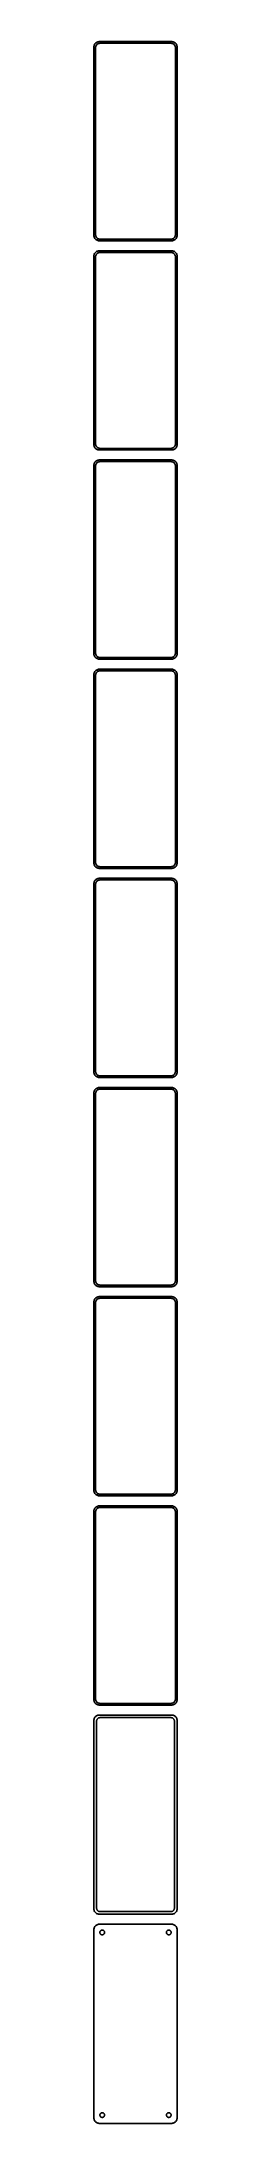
# Model space of a CAD drawing. Header units: metres. Extents: x -38 to 38, y 1800 to 3681.
import ezdxf

# ---------------------------------------------------------------- set-up
doc = ezdxf.new("R2010")
doc.units = ezdxf.units.M

msp = doc.modelspace()

# ---------------------------------------------------------------- linework, layer by layer
for p, q in [((-37.4606, 3676.63), (-37.5, 3676)), ((-37.5, 3676), (-37.5, 3506)), ((-37.3429, 3677.24), (-37.4606, 3676.63)), ((-37.1489, 3677.84), (-37.3429, 3677.24)), ((-36.8815, 3678.41), (-37.1489, 3677.84)), ((-36.5451, 3678.94), (-36.8815, 3678.41)), ((-36.1448, 3679.42), (-36.5451, 3678.94)), ((-35.6871, 3679.85), (-36.1448, 3679.42)), ((-36, 3675.5), (-35.9685, 3676)), ((-36, 3506.5), (-36, 3675.5)), ((-35.9685, 3676), (-35.8743, 3676.49)), ((-35.8743, 3676.49), (-35.7191, 3676.97)), ((-35.7191, 3676.97), (-35.5052, 3677.43)), ((-35.1791, 3680.22), (-35.6871, 3679.85)), ((-35.5052, 3677.43), (-35.2361, 3677.85)), ((-35.2361, 3677.85), (-34.9159, 3678.24)), ((-34.6289, 3680.52), (-35.1791, 3680.22)), ((-34.9159, 3678.24), (-34.5497, 3678.58)), ((-34.0451, 3680.76), (-34.6289, 3680.52)), ((-34.5497, 3678.58), (-34.1433, 3678.88)), ((-34.1433, 3678.88), (-33.7031, 3679.12)), ((-33.4369, 3680.91), (-34.0451, 3680.76)), ((-33.7031, 3679.12), (-33.2361, 3679.3)), ((-32.8139, 3680.99), (-33.4369, 3680.91)), ((-33.2361, 3679.3), (-32.7495, 3679.43)), ((32.8139, 3680.99), (-32.8139, 3680.99)), ((-32.7495, 3679.43), (-32.2512, 3679.49)), ((-32.2512, 3679.49), (32.2512, 3679.49)), ((32.2512, 3679.49), (32.7495, 3679.43)), ((32.7495, 3679.43), (33.2361, 3679.3)), ((33.4369, 3680.91), (32.8139, 3680.99)), ((33.2361, 3679.3), (33.7031, 3679.12)), ((34.0451, 3680.76), (33.4369, 3680.91)), ((33.7031, 3679.12), (34.1433, 3678.88)), ((34.6289, 3680.52), (34.0451, 3680.76)), ((34.1433, 3678.88), (34.5497, 3678.58)), ((34.5497, 3678.58), (34.9159, 3678.24)), ((35.1791, 3680.22), (34.6289, 3680.52)), ((34.9159, 3678.24), (35.2361, 3677.85)), ((35.6871, 3679.85), (35.1791, 3680.22)), ((35.2361, 3677.85), (35.5052, 3677.43)), ((35.5052, 3677.43), (35.7191, 3676.97)), ((36.1448, 3679.42), (35.6871, 3679.85)), ((35.7191, 3676.97), (35.8743, 3676.49)), ((35.8743, 3676.49), (35.9685, 3676)), ((35.9685, 3676), (36, 3675.5)), ((36, 3675.5), (36, 3506.5)), ((36.5451, 3678.94), (36.1448, 3679.42)), ((36.8815, 3678.41), (36.5451, 3678.94)), ((37.1489, 3677.84), (36.8815, 3678.41)), ((37.3429, 3677.24), (37.1489, 3677.84)), ((37.4606, 3676.63), (37.3429, 3677.24)), ((37.5, 3676), (37.4606, 3676.63)), ((37.5, 3506), (37.5, 3676)), ((-37.5, 3506), (-37.4606, 3505.37)), ((-37.4606, 3505.37), (-37.3429, 3504.76)), ((-37.3429, 3504.76), (-37.1489, 3504.16)), ((-37.1489, 3504.16), (-36.8815, 3503.59)), ((-36.8815, 3503.59), (-36.5451, 3503.06)), ((-36.5451, 3503.06), (-36.1448, 3502.58)), ((-36.1448, 3502.58), (-35.6871, 3502.15)), ((-35.9685, 3506), (-36, 3506.5)), ((-35.8743, 3505.51), (-35.9685, 3506)), ((-35.7191, 3505.03), (-35.8743, 3505.51)), ((-35.5052, 3504.57), (-35.7191, 3505.03)), ((-35.6871, 3502.15), (-35.1791, 3501.78)), ((-35.2361, 3504.15), (-35.5052, 3504.57)), ((-34.9159, 3503.76), (-35.2361, 3504.15)), ((-35.1791, 3501.78), (-34.6289, 3501.48)), ((-34.5497, 3503.42), (-34.9159, 3503.76)), ((-34.6289, 3501.48), (-34.0451, 3501.24)), ((-34.1433, 3503.12), (-34.5497, 3503.42)), ((-33.7031, 3502.88), (-34.1433, 3503.12)), ((-34.0451, 3501.24), (-33.4369, 3501.09)), ((-33.2361, 3502.7), (-33.7031, 3502.88)), ((-33.4369, 3501.09), (-32.8139, 3501.01)), ((-32.7495, 3502.57), (-33.2361, 3502.7)), ((-32.8139, 3501.01), (32.8139, 3501.01)), ((-32.2512, 3502.51), (-32.7495, 3502.57)), ((32.2512, 3502.51), (-32.2512, 3502.51)), ((32.7495, 3502.57), (32.2512, 3502.51)), ((33.2361, 3502.7), (32.7495, 3502.57)), ((32.8139, 3501.01), (33.4369, 3501.09)), ((33.7031, 3502.88), (33.2361, 3502.7)), ((33.4369, 3501.09), (34.0451, 3501.24)), ((34.1433, 3503.12), (33.7031, 3502.88)), ((34.0451, 3501.24), (34.6289, 3501.48)), ((34.5497, 3503.42), (34.1433, 3503.12)), ((34.9159, 3503.76), (34.5497, 3503.42)), ((34.6289, 3501.48), (35.1791, 3501.78)), ((35.2361, 3504.15), (34.9159, 3503.76)), ((35.1791, 3501.78), (35.6871, 3502.15)), ((35.5052, 3504.57), (35.2361, 3504.15)), ((35.7191, 3505.03), (35.5052, 3504.57)), ((35.6871, 3502.15), (36.1448, 3502.58)), ((35.8743, 3505.51), (35.7191, 3505.03)), ((35.9685, 3506), (35.8743, 3505.51)), ((36, 3506.5), (35.9685, 3506)), ((36.1448, 3502.58), (36.5451, 3503.06)), ((36.5451, 3503.06), (36.8815, 3503.59)), ((36.8815, 3503.59), (37.1489, 3504.16)), ((37.1489, 3504.16), (37.3429, 3504.76)), ((37.3429, 3504.76), (37.4606, 3505.37)), ((37.4606, 3505.37), (37.5, 3506)), ((-37.4606, 3487.63), (-37.5, 3487)), ((-37.5, 3487), (-37.5, 3317)), ((-37.3429, 3488.24), (-37.4606, 3487.63)), ((-37.1489, 3488.84), (-37.3429, 3488.24)), ((-36.8815, 3489.41), (-37.1489, 3488.84)), ((-36.5451, 3489.94), (-36.8815, 3489.41)), ((-36.1448, 3490.42), (-36.5451, 3489.94)), ((-35.6871, 3490.85), (-36.1448, 3490.42)), ((-36, 3486.5), (-35.9685, 3487)), ((-36, 3317.5), (-36, 3486.5)), ((-35.9685, 3487), (-35.8743, 3487.49)), ((-35.8743, 3487.49), (-35.7191, 3487.97)), ((-35.7191, 3487.97), (-35.5052, 3488.43)), ((-35.1791, 3491.22), (-35.6871, 3490.85)), ((-35.5052, 3488.43), (-35.2361, 3488.85)), ((-35.2361, 3488.85), (-34.9159, 3489.24)), ((-34.6289, 3491.52), (-35.1791, 3491.22)), ((-34.9159, 3489.24), (-34.5497, 3489.58)), ((-34.0451, 3491.76), (-34.6289, 3491.52)), ((-34.5497, 3489.58), (-34.1433, 3489.88)), ((-34.1433, 3489.88), (-33.7031, 3490.12)), ((-33.4369, 3491.91), (-34.0451, 3491.76)), ((-33.7031, 3490.12), (-33.2361, 3490.3)), ((-32.8139, 3491.99), (-33.4369, 3491.91)), ((-33.2361, 3490.3), (-32.7495, 3490.43)), ((32.8139, 3491.99), (-32.8139, 3491.99)), ((-32.7495, 3490.43), (-32.2512, 3490.49)), ((-32.2512, 3490.49), (32.2512, 3490.49)), ((32.2512, 3490.49), (32.7495, 3490.43)), ((32.7495, 3490.43), (33.2361, 3490.3)), ((33.4369, 3491.91), (32.8139, 3491.99)), ((33.2361, 3490.3), (33.7031, 3490.12)), ((34.0451, 3491.76), (33.4369, 3491.91)), ((33.7031, 3490.12), (34.1433, 3489.88)), ((34.6289, 3491.52), (34.0451, 3491.76)), ((34.1433, 3489.88), (34.5497, 3489.58)), ((34.5497, 3489.58), (34.9159, 3489.24)), ((35.1791, 3491.22), (34.6289, 3491.52)), ((34.9159, 3489.24), (35.2361, 3488.85)), ((35.6871, 3490.85), (35.1791, 3491.22)), ((35.2361, 3488.85), (35.5052, 3488.43)), ((35.5052, 3488.43), (35.7191, 3487.97)), ((36.1448, 3490.42), (35.6871, 3490.85)), ((35.7191, 3487.97), (35.8743, 3487.49)), ((35.8743, 3487.49), (35.9685, 3487)), ((35.9685, 3487), (36, 3486.5)), ((36, 3486.5), (36, 3317.5)), ((36.5451, 3489.94), (36.1448, 3490.42)), ((36.8815, 3489.41), (36.5451, 3489.94)), ((37.1489, 3488.84), (36.8815, 3489.41)), ((37.3429, 3488.24), (37.1489, 3488.84)), ((37.4606, 3487.63), (37.3429, 3488.24)), ((37.5, 3487), (37.4606, 3487.63)), ((37.5, 3317), (37.5, 3487)), ((-37.5, 3317), (-37.4606, 3316.37)), ((-37.4606, 3316.37), (-37.3429, 3315.76)), ((-37.3429, 3315.76), (-37.1489, 3315.16)), ((-37.1489, 3315.16), (-36.8815, 3314.59)), ((-36.8815, 3314.59), (-36.5451, 3314.06)), ((-36.5451, 3314.06), (-36.1448, 3313.58)), ((-36.1448, 3313.58), (-35.6871, 3313.15)), ((-35.9685, 3317), (-36, 3317.5)), ((-35.8743, 3316.51), (-35.9685, 3317)), ((-35.7191, 3316.03), (-35.8743, 3316.51)), ((-35.5052, 3315.57), (-35.7191, 3316.03)), ((-35.6871, 3313.15), (-35.1791, 3312.78)), ((-35.2361, 3315.15), (-35.5052, 3315.57)), ((-34.9159, 3314.76), (-35.2361, 3315.15)), ((-35.1791, 3312.78), (-34.6289, 3312.48)), ((-34.5497, 3314.42), (-34.9159, 3314.76)), ((-34.6289, 3312.48), (-34.0451, 3312.24)), ((-34.1433, 3314.12), (-34.5497, 3314.42)), ((-33.7031, 3313.88), (-34.1433, 3314.12)), ((-34.0451, 3312.24), (-33.4369, 3312.09)), ((-33.2361, 3313.7), (-33.7031, 3313.88)), ((-33.4369, 3312.09), (-32.8139, 3312.01)), ((-32.7495, 3313.57), (-33.2361, 3313.7)), ((-32.8139, 3312.01), (32.8139, 3312.01)), ((-32.2512, 3313.51), (-32.7495, 3313.57)), ((32.2512, 3313.51), (-32.2512, 3313.51)), ((32.7495, 3313.57), (32.2512, 3313.51)), ((33.2361, 3313.7), (32.7495, 3313.57)), ((32.8139, 3312.01), (33.4369, 3312.09)), ((33.7031, 3313.88), (33.2361, 3313.7)), ((33.4369, 3312.09), (34.0451, 3312.24)), ((34.1433, 3314.12), (33.7031, 3313.88)), ((34.0451, 3312.24), (34.6289, 3312.48)), ((34.5497, 3314.42), (34.1433, 3314.12)), ((34.9159, 3314.76), (34.5497, 3314.42)), ((34.6289, 3312.48), (35.1791, 3312.78)), ((35.2361, 3315.15), (34.9159, 3314.76)), ((35.1791, 3312.78), (35.6871, 3313.15)), ((35.5052, 3315.57), (35.2361, 3315.15)), ((35.7191, 3316.03), (35.5052, 3315.57)), ((35.6871, 3313.15), (36.1448, 3313.58)), ((35.8743, 3316.51), (35.7191, 3316.03)), ((35.9685, 3317), (35.8743, 3316.51)), ((36, 3317.5), (35.9685, 3317)), ((36.1448, 3313.58), (36.5451, 3314.06)), ((36.5451, 3314.06), (36.8815, 3314.59)), ((36.8815, 3314.59), (37.1489, 3315.16)), ((37.1489, 3315.16), (37.3429, 3315.76)), ((37.3429, 3315.76), (37.4606, 3316.37)), ((37.4606, 3316.37), (37.5, 3317)), ((-37.4606, 3298.63), (-37.5, 3298)), ((-37.5, 3298), (-37.5, 3128)), ((-37.3429, 3299.24), (-37.4606, 3298.63)), ((-37.1489, 3299.84), (-37.3429, 3299.24)), ((-36.8815, 3300.41), (-37.1489, 3299.84)), ((-36.5451, 3300.94), (-36.8815, 3300.41)), ((-36.1448, 3301.42), (-36.5451, 3300.94)), ((-35.6871, 3301.85), (-36.1448, 3301.42)), ((-36, 3297.5), (-35.9685, 3298)), ((-36, 3128.5), (-36, 3297.5)), ((-35.9685, 3298), (-35.8743, 3298.49)), ((-35.8743, 3298.49), (-35.7191, 3298.97)), ((-35.7191, 3298.97), (-35.5052, 3299.43)), ((-35.1791, 3302.22), (-35.6871, 3301.85)), ((-35.5052, 3299.43), (-35.2361, 3299.85)), ((-35.2361, 3299.85), (-34.9159, 3300.24)), ((-34.6289, 3302.52), (-35.1791, 3302.22)), ((-34.9159, 3300.24), (-34.5497, 3300.58)), ((-34.0451, 3302.76), (-34.6289, 3302.52)), ((-34.5497, 3300.58), (-34.1433, 3300.88)), ((-34.1433, 3300.88), (-33.7031, 3301.12)), ((-33.4369, 3302.91), (-34.0451, 3302.76)), ((-33.7031, 3301.12), (-33.2361, 3301.3)), ((-32.8139, 3302.99), (-33.4369, 3302.91)), ((-33.2361, 3301.3), (-32.7495, 3301.43)), ((32.8139, 3302.99), (-32.8139, 3302.99)), ((-32.7495, 3301.43), (-32.2512, 3301.49)), ((-32.2512, 3301.49), (32.2512, 3301.49)), ((32.2512, 3301.49), (32.7495, 3301.43)), ((32.7495, 3301.43), (33.2361, 3301.3)), ((33.4369, 3302.91), (32.8139, 3302.99)), ((33.2361, 3301.3), (33.7031, 3301.12)), ((34.0451, 3302.76), (33.4369, 3302.91)), ((33.7031, 3301.12), (34.1433, 3300.88)), ((34.6289, 3302.52), (34.0451, 3302.76)), ((34.1433, 3300.88), (34.5497, 3300.58)), ((34.5497, 3300.58), (34.9159, 3300.24)), ((35.1791, 3302.22), (34.6289, 3302.52)), ((34.9159, 3300.24), (35.2361, 3299.85)), ((35.6871, 3301.85), (35.1791, 3302.22)), ((35.2361, 3299.85), (35.5052, 3299.43)), ((35.5052, 3299.43), (35.7191, 3298.97)), ((36.1448, 3301.42), (35.6871, 3301.85)), ((35.7191, 3298.97), (35.8743, 3298.49)), ((35.8743, 3298.49), (35.9685, 3298)), ((35.9685, 3298), (36, 3297.5)), ((36, 3297.5), (36, 3128.5)), ((36.5451, 3300.94), (36.1448, 3301.42)), ((36.8815, 3300.41), (36.5451, 3300.94)), ((37.1489, 3299.84), (36.8815, 3300.41)), ((37.3429, 3299.24), (37.1489, 3299.84)), ((37.4606, 3298.63), (37.3429, 3299.24)), ((37.5, 3298), (37.4606, 3298.63)), ((37.5, 3128), (37.5, 3298)), ((-37.5, 3128), (-37.4606, 3127.37)), ((-37.4606, 3127.37), (-37.3429, 3126.76)), ((-37.3429, 3126.76), (-37.1489, 3126.16)), ((-37.1489, 3126.16), (-36.8815, 3125.59)), ((-36.8815, 3125.59), (-36.5451, 3125.06)), ((-36.5451, 3125.06), (-36.1448, 3124.58)), ((-36.1448, 3124.58), (-35.6871, 3124.15)), ((-35.9685, 3128), (-36, 3128.5)), ((-35.8743, 3127.51), (-35.9685, 3128)), ((-35.7191, 3127.03), (-35.8743, 3127.51)), ((-35.5052, 3126.57), (-35.7191, 3127.03)), ((-35.6871, 3124.15), (-35.1791, 3123.78)), ((-35.2361, 3126.15), (-35.5052, 3126.57)), ((-34.9159, 3125.76), (-35.2361, 3126.15)), ((-35.1791, 3123.78), (-34.6289, 3123.48)), ((-34.5497, 3125.42), (-34.9159, 3125.76)), ((-34.6289, 3123.48), (-34.0451, 3123.24)), ((-34.1433, 3125.12), (-34.5497, 3125.42)), ((-33.7031, 3124.88), (-34.1433, 3125.12)), ((-34.0451, 3123.24), (-33.4369, 3123.09)), ((-33.2361, 3124.7), (-33.7031, 3124.88)), ((-33.4369, 3123.09), (-32.8139, 3123.01)), ((-32.7495, 3124.57), (-33.2361, 3124.7)), ((-32.8139, 3123.01), (32.8139, 3123.01)), ((-32.2512, 3124.51), (-32.7495, 3124.57)), ((32.2512, 3124.51), (-32.2512, 3124.51)), ((32.7495, 3124.57), (32.2512, 3124.51)), ((33.2361, 3124.7), (32.7495, 3124.57)), ((32.8139, 3123.01), (33.4369, 3123.09)), ((33.7031, 3124.88), (33.2361, 3124.7)), ((33.4369, 3123.09), (34.0451, 3123.24)), ((34.1433, 3125.12), (33.7031, 3124.88)), ((34.0451, 3123.24), (34.6289, 3123.48)), ((34.5497, 3125.42), (34.1433, 3125.12)), ((34.9159, 3125.76), (34.5497, 3125.42)), ((34.6289, 3123.48), (35.1791, 3123.78)), ((35.2361, 3126.15), (34.9159, 3125.76)), ((35.1791, 3123.78), (35.6871, 3124.15)), ((35.5052, 3126.57), (35.2361, 3126.15)), ((35.7191, 3127.03), (35.5052, 3126.57)), ((35.6871, 3124.15), (36.1448, 3124.58)), ((35.8743, 3127.51), (35.7191, 3127.03)), ((35.9685, 3128), (35.8743, 3127.51)), ((36, 3128.5), (35.9685, 3128)), ((36.1448, 3124.58), (36.5451, 3125.06)), ((36.5451, 3125.06), (36.8815, 3125.59)), ((36.8815, 3125.59), (37.1489, 3126.16)), ((37.1489, 3126.16), (37.3429, 3126.76)), ((37.3429, 3126.76), (37.4606, 3127.37)), ((37.4606, 3127.37), (37.5, 3128)), ((-37.4606, 3109.63), (-37.5, 3109)), ((-37.5, 3109), (-37.5, 2939)), ((-37.3429, 3110.24), (-37.4606, 3109.63)), ((-37.1489, 3110.84), (-37.3429, 3110.24)), ((-36.8815, 3111.41), (-37.1489, 3110.84)), ((-36.5451, 3111.94), (-36.8815, 3111.41)), ((-36.1448, 3112.42), (-36.5451, 3111.94)), ((-35.6871, 3112.85), (-36.1448, 3112.42)), ((-36, 3108.5), (-35.9685, 3109)), ((-36, 2939.5), (-36, 3108.5)), ((-35.9685, 3109), (-35.8743, 3109.49)), ((-35.8743, 3109.49), (-35.7191, 3109.97)), ((-35.7191, 3109.97), (-35.5052, 3110.43)), ((-35.1791, 3113.22), (-35.6871, 3112.85)), ((-35.5052, 3110.43), (-35.2361, 3110.85)), ((-35.2361, 3110.85), (-34.9159, 3111.24)), ((-34.6289, 3113.52), (-35.1791, 3113.22)), ((-34.9159, 3111.24), (-34.5497, 3111.58)), ((-34.0451, 3113.76), (-34.6289, 3113.52)), ((-34.5497, 3111.58), (-34.1433, 3111.88)), ((-34.1433, 3111.88), (-33.7031, 3112.12)), ((-33.4369, 3113.91), (-34.0451, 3113.76)), ((-33.7031, 3112.12), (-33.2361, 3112.3)), ((-32.8139, 3113.99), (-33.4369, 3113.91)), ((-33.2361, 3112.3), (-32.7495, 3112.43)), ((32.8139, 3113.99), (-32.8139, 3113.99)), ((-32.7495, 3112.43), (-32.2512, 3112.49)), ((-32.2512, 3112.49), (32.2512, 3112.49)), ((32.2512, 3112.49), (32.7495, 3112.43)), ((32.7495, 3112.43), (33.2361, 3112.3)), ((33.4369, 3113.91), (32.8139, 3113.99)), ((33.2361, 3112.3), (33.7031, 3112.12)), ((34.0451, 3113.76), (33.4369, 3113.91)), ((33.7031, 3112.12), (34.1433, 3111.88)), ((34.6289, 3113.52), (34.0451, 3113.76)), ((34.1433, 3111.88), (34.5497, 3111.58)), ((34.5497, 3111.58), (34.9159, 3111.24)), ((35.1791, 3113.22), (34.6289, 3113.52)), ((34.9159, 3111.24), (35.2361, 3110.85)), ((35.6871, 3112.85), (35.1791, 3113.22)), ((35.2361, 3110.85), (35.5052, 3110.43)), ((35.5052, 3110.43), (35.7191, 3109.97)), ((36.1448, 3112.42), (35.6871, 3112.85)), ((35.7191, 3109.97), (35.8743, 3109.49)), ((35.8743, 3109.49), (35.9685, 3109)), ((35.9685, 3109), (36, 3108.5)), ((36, 3108.5), (36, 2939.5)), ((36.5451, 3111.94), (36.1448, 3112.42)), ((36.8815, 3111.41), (36.5451, 3111.94)), ((37.1489, 3110.84), (36.8815, 3111.41)), ((37.3429, 3110.24), (37.1489, 3110.84)), ((37.4606, 3109.63), (37.3429, 3110.24)), ((37.5, 3109), (37.4606, 3109.63)), ((37.5, 2939), (37.5, 3109)), ((-37.5, 2939), (-37.4606, 2938.37)), ((-37.4606, 2938.37), (-37.3429, 2937.76)), ((-37.3429, 2937.76), (-37.1489, 2937.16)), ((-37.1489, 2937.16), (-36.8815, 2936.59)), ((-36.8815, 2936.59), (-36.5451, 2936.06)), ((-36.5451, 2936.06), (-36.1448, 2935.58)), ((-36.1448, 2935.58), (-35.6871, 2935.15)), ((-35.9685, 2939), (-36, 2939.5)), ((-35.8743, 2938.51), (-35.9685, 2939)), ((-35.7191, 2938.03), (-35.8743, 2938.51)), ((-35.5052, 2937.57), (-35.7191, 2938.03)), ((-35.6871, 2935.15), (-35.1791, 2934.78)), ((-35.2361, 2937.15), (-35.5052, 2937.57)), ((-34.9159, 2936.76), (-35.2361, 2937.15)), ((-35.1791, 2934.78), (-34.6289, 2934.48)), ((-34.5497, 2936.42), (-34.9159, 2936.76)), ((-34.6289, 2934.48), (-34.0451, 2934.24)), ((-34.1433, 2936.12), (-34.5497, 2936.42)), ((-33.7031, 2935.88), (-34.1433, 2936.12)), ((-33.2361, 2935.7), (-33.7031, 2935.88)), ((-32.7495, 2935.57), (-33.2361, 2935.7)), ((-32.2512, 2935.51), (-32.7495, 2935.57)), ((32.2512, 2935.51), (-32.2512, 2935.51)), ((32.7495, 2935.57), (32.2512, 2935.51)), ((33.2361, 2935.7), (32.7495, 2935.57)), ((33.7031, 2935.88), (33.2361, 2935.7)), ((34.1433, 2936.12), (33.7031, 2935.88)), ((34.0451, 2934.24), (34.6289, 2934.48)), ((34.5497, 2936.42), (34.1433, 2936.12)), ((34.9159, 2936.76), (34.5497, 2936.42)), ((34.6289, 2934.48), (35.1791, 2934.78)), ((35.2361, 2937.15), (34.9159, 2936.76)), ((35.1791, 2934.78), (35.6871, 2935.15)), ((35.5052, 2937.57), (35.2361, 2937.15)), ((35.7191, 2938.03), (35.5052, 2937.57)), ((35.6871, 2935.15), (36.1448, 2935.58)), ((35.8743, 2938.51), (35.7191, 2938.03)), ((35.9685, 2939), (35.8743, 2938.51)), ((36, 2939.5), (35.9685, 2939)), ((36.1448, 2935.58), (36.5451, 2936.06)), ((36.5451, 2936.06), (36.8815, 2936.59)), ((36.8815, 2936.59), (37.1489, 2937.16)), ((37.1489, 2937.16), (37.3429, 2937.76)), ((37.3429, 2937.76), (37.4606, 2938.37)), ((37.4606, 2938.37), (37.5, 2939)), ((-37.4606, 2920.63), (-37.5, 2920)), ((-37.5, 2920), (-37.5, 2750)), ((-37.3429, 2921.24), (-37.4606, 2920.63)), ((-37.1489, 2921.84), (-37.3429, 2921.24)), ((-36.8815, 2922.41), (-37.1489, 2921.84)), ((-36.5451, 2922.94), (-36.8815, 2922.41)), ((-36.1448, 2923.42), (-36.5451, 2922.94)), ((-35.6871, 2923.85), (-36.1448, 2923.42)), ((-36, 2919.5), (-35.9685, 2920)), ((-36, 2750.5), (-36, 2919.5)), ((-35.9685, 2920), (-35.8743, 2920.49)), ((-35.8743, 2920.49), (-35.7191, 2920.97)), ((-35.7191, 2920.97), (-35.5052, 2921.43)), ((-35.1791, 2924.22), (-35.6871, 2923.85)), ((-35.5052, 2921.43), (-35.2361, 2921.85)), ((-35.2361, 2921.85), (-34.9159, 2922.24)), ((-34.6289, 2924.52), (-35.1791, 2924.22)), ((-34.9159, 2922.24), (-34.5497, 2922.58)), ((-34.0451, 2924.76), (-34.6289, 2924.52)), ((-34.5497, 2922.58), (-34.1433, 2922.88)), ((-34.1433, 2922.88), (-33.7031, 2923.12)), ((-34.0451, 2934.24), (-33.4369, 2934.09)), ((-33.4369, 2924.91), (-34.0451, 2924.76)), ((-33.7031, 2923.12), (-33.2361, 2923.3)), ((-33.4369, 2934.09), (-32.8139, 2934.01)), ((-32.8139, 2924.99), (-33.4369, 2924.91)), ((-33.2361, 2923.3), (-32.7495, 2923.43)), ((-32.8139, 2934.01), (32.8139, 2934.01)), ((32.8139, 2924.99), (-32.8139, 2924.99)), ((-32.7495, 2923.43), (-32.2512, 2923.49)), ((-32.2512, 2923.49), (32.2512, 2923.49)), ((32.2512, 2923.49), (32.7495, 2923.43)), ((32.7495, 2923.43), (33.2361, 2923.3)), ((32.8139, 2934.01), (33.4369, 2934.09)), ((33.4369, 2924.91), (32.8139, 2924.99)), ((33.2361, 2923.3), (33.7031, 2923.12)), ((33.4369, 2934.09), (34.0451, 2934.24)), ((34.0451, 2924.76), (33.4369, 2924.91)), ((33.7031, 2923.12), (34.1433, 2922.88)), ((34.6289, 2924.52), (34.0451, 2924.76)), ((34.1433, 2922.88), (34.5497, 2922.58)), ((34.5497, 2922.58), (34.9159, 2922.24)), ((35.1791, 2924.22), (34.6289, 2924.52)), ((34.9159, 2922.24), (35.2361, 2921.85)), ((35.6871, 2923.85), (35.1791, 2924.22)), ((35.2361, 2921.85), (35.5052, 2921.43)), ((35.5052, 2921.43), (35.7191, 2920.97)), ((36.1448, 2923.42), (35.6871, 2923.85)), ((35.7191, 2920.97), (35.8743, 2920.49)), ((35.8743, 2920.49), (35.9685, 2920)), ((35.9685, 2920), (36, 2919.5)), ((36, 2919.5), (36, 2750.5)), ((36.5451, 2922.94), (36.1448, 2923.42)), ((36.8815, 2922.41), (36.5451, 2922.94)), ((37.1489, 2921.84), (36.8815, 2922.41)), ((37.3429, 2921.24), (37.1489, 2921.84)), ((37.4606, 2920.63), (37.3429, 2921.24)), ((37.5, 2920), (37.4606, 2920.63)), ((37.5, 2750), (37.5, 2920)), ((-37.5, 2750), (-37.4606, 2749.37)), ((-37.4606, 2749.37), (-37.3429, 2748.76)), ((-37.3429, 2748.76), (-37.1489, 2748.16)), ((-37.1489, 2748.16), (-36.8815, 2747.59)), ((-36.8815, 2747.59), (-36.5451, 2747.06)), ((-36.5451, 2747.06), (-36.1448, 2746.58)), ((-36.1448, 2746.58), (-35.6871, 2746.15)), ((-35.9685, 2750), (-36, 2750.5)), ((-35.8743, 2749.51), (-35.9685, 2750)), ((-35.7191, 2749.03), (-35.8743, 2749.51)), ((-35.5052, 2748.57), (-35.7191, 2749.03)), ((-35.2361, 2748.15), (-35.5052, 2748.57)), ((-34.9159, 2747.76), (-35.2361, 2748.15)), ((-34.5497, 2747.42), (-34.9159, 2747.76)), ((-34.1433, 2747.12), (-34.5497, 2747.42)), ((-33.7031, 2746.88), (-34.1433, 2747.12)), ((-33.2361, 2746.7), (-33.7031, 2746.88)), ((-32.7495, 2746.57), (-33.2361, 2746.7)), ((-32.2512, 2746.51), (-32.7495, 2746.57)), ((32.2512, 2746.51), (-32.2512, 2746.51)), ((32.7495, 2746.57), (32.2512, 2746.51)), ((33.2361, 2746.7), (32.7495, 2746.57)), ((33.7031, 2746.88), (33.2361, 2746.7)), ((34.1433, 2747.12), (33.7031, 2746.88)), ((34.5497, 2747.42), (34.1433, 2747.12)), ((34.9159, 2747.76), (34.5497, 2747.42)), ((35.2361, 2748.15), (34.9159, 2747.76)), ((35.5052, 2748.57), (35.2361, 2748.15)), ((35.7191, 2749.03), (35.5052, 2748.57)), ((35.6871, 2746.15), (36.1448, 2746.58)), ((35.8743, 2749.51), (35.7191, 2749.03)), ((35.9685, 2750), (35.8743, 2749.51)), ((36, 2750.5), (35.9685, 2750)), ((36.1448, 2746.58), (36.5451, 2747.06)), ((36.5451, 2747.06), (36.8815, 2747.59)), ((36.8815, 2747.59), (37.1489, 2748.16)), ((37.1489, 2748.16), (37.3429, 2748.76)), ((37.3429, 2748.76), (37.4606, 2749.37)), ((37.4606, 2749.37), (37.5, 2750)), ((-37.4606, 2731.63), (-37.5, 2731)), ((-37.5, 2731), (-37.5, 2561)), ((-37.3429, 2732.24), (-37.4606, 2731.63)), ((-37.1489, 2732.84), (-37.3429, 2732.24)), ((-36.8815, 2733.41), (-37.1489, 2732.84)), ((-36.5451, 2733.94), (-36.8815, 2733.41)), ((-36.1448, 2734.42), (-36.5451, 2733.94)), ((-35.6871, 2734.85), (-36.1448, 2734.42)), ((-36, 2730.5), (-35.9685, 2731)), ((-36, 2561.5), (-36, 2730.5)), ((-35.9685, 2731), (-35.8743, 2731.49)), ((-35.8743, 2731.49), (-35.7191, 2731.97)), ((-35.7191, 2731.97), (-35.5052, 2732.43)), ((-35.6871, 2746.15), (-35.1791, 2745.78)), ((-35.1791, 2735.22), (-35.6871, 2734.85)), ((-35.5052, 2732.43), (-35.2361, 2732.85)), ((-35.2361, 2732.85), (-34.9159, 2733.24)), ((-35.1791, 2745.78), (-34.6289, 2745.48)), ((-34.6289, 2735.52), (-35.1791, 2735.22)), ((-34.9159, 2733.24), (-34.5497, 2733.58)), ((-34.6289, 2745.48), (-34.0451, 2745.24)), ((-34.0451, 2735.76), (-34.6289, 2735.52)), ((-34.5497, 2733.58), (-34.1433, 2733.88)), ((-34.1433, 2733.88), (-33.7031, 2734.12)), ((-34.0451, 2745.24), (-33.4369, 2745.09)), ((-33.4369, 2735.91), (-34.0451, 2735.76)), ((-33.7031, 2734.12), (-33.2361, 2734.3)), ((-33.4369, 2745.09), (-32.8139, 2745.01)), ((-32.8139, 2735.99), (-33.4369, 2735.91)), ((-33.2361, 2734.3), (-32.7495, 2734.43)), ((-32.8139, 2745.01), (32.8139, 2745.01)), ((32.8139, 2735.99), (-32.8139, 2735.99)), ((-32.7495, 2734.43), (-32.2512, 2734.49)), ((-32.2512, 2734.49), (32.2512, 2734.49)), ((32.2512, 2734.49), (32.7495, 2734.43)), ((32.7495, 2734.43), (33.2361, 2734.3)), ((32.8139, 2745.01), (33.4369, 2745.09)), ((33.4369, 2735.91), (32.8139, 2735.99)), ((33.2361, 2734.3), (33.7031, 2734.12)), ((33.4369, 2745.09), (34.0451, 2745.24)), ((34.0451, 2735.76), (33.4369, 2735.91)), ((33.7031, 2734.12), (34.1433, 2733.88)), ((34.0451, 2745.24), (34.6289, 2745.48)), ((34.6289, 2735.52), (34.0451, 2735.76)), ((34.1433, 2733.88), (34.5497, 2733.58)), ((34.5497, 2733.58), (34.9159, 2733.24)), ((34.6289, 2745.48), (35.1791, 2745.78)), ((35.1791, 2735.22), (34.6289, 2735.52)), ((34.9159, 2733.24), (35.2361, 2732.85)), ((35.1791, 2745.78), (35.6871, 2746.15)), ((35.6871, 2734.85), (35.1791, 2735.22)), ((35.2361, 2732.85), (35.5052, 2732.43)), ((35.5052, 2732.43), (35.7191, 2731.97)), ((36.1448, 2734.42), (35.6871, 2734.85)), ((35.7191, 2731.97), (35.8743, 2731.49)), ((35.8743, 2731.49), (35.9685, 2731)), ((35.9685, 2731), (36, 2730.5)), ((36, 2730.5), (36, 2561.5)), ((36.5451, 2733.94), (36.1448, 2734.42)), ((36.8815, 2733.41), (36.5451, 2733.94)), ((37.1489, 2732.84), (36.8815, 2733.41)), ((37.3429, 2732.24), (37.1489, 2732.84)), ((37.4606, 2731.63), (37.3429, 2732.24)), ((37.5, 2731), (37.4606, 2731.63)), ((37.5, 2561), (37.5, 2731)), ((-37.5, 2561), (-37.4606, 2560.37)), ((-37.4606, 2560.37), (-37.3429, 2559.76)), ((-37.3429, 2559.76), (-37.1489, 2559.16)), ((-37.1489, 2559.16), (-36.8815, 2558.59)), ((-36.8815, 2558.59), (-36.5451, 2558.06)), ((-35.9685, 2561), (-36, 2561.5)), ((-35.8743, 2560.51), (-35.9685, 2561)), ((-35.7191, 2560.03), (-35.8743, 2560.51)), ((-35.5052, 2559.57), (-35.7191, 2560.03)), ((-35.2361, 2559.15), (-35.5052, 2559.57)), ((-34.9159, 2558.76), (-35.2361, 2559.15)), ((-34.5497, 2558.42), (-34.9159, 2558.76)), ((-34.1433, 2558.12), (-34.5497, 2558.42)), ((34.5497, 2558.42), (34.1433, 2558.12)), ((34.9159, 2558.76), (34.5497, 2558.42)), ((35.2361, 2559.15), (34.9159, 2558.76)), ((35.5052, 2559.57), (35.2361, 2559.15)), ((35.7191, 2560.03), (35.5052, 2559.57)), ((35.8743, 2560.51), (35.7191, 2560.03)), ((35.9685, 2561), (35.8743, 2560.51)), ((36, 2561.5), (35.9685, 2561)), ((36.5451, 2558.06), (36.8815, 2558.59)), ((36.8815, 2558.59), (37.1489, 2559.16)), ((37.1489, 2559.16), (37.3429, 2559.76)), ((37.3429, 2559.76), (37.4606, 2560.37)), ((37.4606, 2560.37), (37.5, 2561)), ((-37.4606, 2542.63), (-37.5, 2542)), ((-37.5, 2542), (-37.5, 2372)), ((-37.3429, 2543.24), (-37.4606, 2542.63)), ((-37.1489, 2543.84), (-37.3429, 2543.24)), ((-36.8815, 2544.41), (-37.1489, 2543.84)), ((-36.5451, 2544.94), (-36.8815, 2544.41)), ((-36.5451, 2558.06), (-36.1448, 2557.58)), ((-36.1448, 2545.42), (-36.5451, 2544.94)), ((-36.1448, 2557.58), (-35.6871, 2557.15)), ((-35.6871, 2545.85), (-36.1448, 2545.42)), ((-36, 2541.5), (-35.9685, 2542)), ((-36, 2372.5), (-36, 2541.5)), ((-35.9685, 2542), (-35.8743, 2542.49)), ((-35.8743, 2542.49), (-35.7191, 2542.97)), ((-35.7191, 2542.97), (-35.5052, 2543.43)), ((-35.6871, 2557.15), (-35.1791, 2556.78)), ((-35.1791, 2546.22), (-35.6871, 2545.85)), ((-35.5052, 2543.43), (-35.2361, 2543.85)), ((-35.2361, 2543.85), (-34.9159, 2544.24)), ((-35.1791, 2556.78), (-34.6289, 2556.48)), ((-34.6289, 2546.52), (-35.1791, 2546.22)), ((-34.9159, 2544.24), (-34.5497, 2544.58)), ((-34.6289, 2556.48), (-34.0451, 2556.24)), ((-34.0451, 2546.76), (-34.6289, 2546.52)), ((-34.5497, 2544.58), (-34.1433, 2544.88)), ((-33.7031, 2557.88), (-34.1433, 2558.12)), ((-34.1433, 2544.88), (-33.7031, 2545.12)), ((-34.0451, 2556.24), (-33.4369, 2556.09)), ((-33.4369, 2546.91), (-34.0451, 2546.76)), ((-33.2361, 2557.7), (-33.7031, 2557.88)), ((-33.7031, 2545.12), (-33.2361, 2545.3)), ((-33.4369, 2556.09), (-32.8139, 2556.01)), ((-32.8139, 2546.99), (-33.4369, 2546.91)), ((-32.7495, 2557.57), (-33.2361, 2557.7)), ((-33.2361, 2545.3), (-32.7495, 2545.43)), ((-32.8139, 2556.01), (32.8139, 2556.01)), ((32.8139, 2546.99), (-32.8139, 2546.99)), ((-32.2512, 2557.51), (-32.7495, 2557.57)), ((-32.7495, 2545.43), (-32.2512, 2545.49)), ((32.2512, 2557.51), (-32.2512, 2557.51)), ((-32.2512, 2545.49), (32.2512, 2545.49)), ((32.7495, 2557.57), (32.2512, 2557.51)), ((32.2512, 2545.49), (32.7495, 2545.43)), ((33.2361, 2557.7), (32.7495, 2557.57)), ((32.7495, 2545.43), (33.2361, 2545.3)), ((32.8139, 2556.01), (33.4369, 2556.09)), ((33.4369, 2546.91), (32.8139, 2546.99)), ((33.7031, 2557.88), (33.2361, 2557.7)), ((33.2361, 2545.3), (33.7031, 2545.12)), ((33.4369, 2556.09), (34.0451, 2556.24)), ((34.0451, 2546.76), (33.4369, 2546.91)), ((34.1433, 2558.12), (33.7031, 2557.88)), ((33.7031, 2545.12), (34.1433, 2544.88)), ((34.0451, 2556.24), (34.6289, 2556.48)), ((34.6289, 2546.52), (34.0451, 2546.76)), ((34.1433, 2544.88), (34.5497, 2544.58)), ((34.5497, 2544.58), (34.9159, 2544.24)), ((34.6289, 2556.48), (35.1791, 2556.78)), ((35.1791, 2546.22), (34.6289, 2546.52)), ((34.9159, 2544.24), (35.2361, 2543.85)), ((35.1791, 2556.78), (35.6871, 2557.15)), ((35.6871, 2545.85), (35.1791, 2546.22)), ((35.2361, 2543.85), (35.5052, 2543.43)), ((35.5052, 2543.43), (35.7191, 2542.97)), ((35.6871, 2557.15), (36.1448, 2557.58)), ((36.1448, 2545.42), (35.6871, 2545.85)), ((35.7191, 2542.97), (35.8743, 2542.49)), ((35.8743, 2542.49), (35.9685, 2542)), ((35.9685, 2542), (36, 2541.5)), ((36, 2541.5), (36, 2372.5)), ((36.1448, 2557.58), (36.5451, 2558.06)), ((36.5451, 2544.94), (36.1448, 2545.42)), ((36.8815, 2544.41), (36.5451, 2544.94)), ((37.1489, 2543.84), (36.8815, 2544.41)), ((37.3429, 2543.24), (37.1489, 2543.84)), ((37.4606, 2542.63), (37.3429, 2543.24)), ((37.5, 2542), (37.4606, 2542.63)), ((37.5, 2372), (37.5, 2542)), ((-37.5, 2372), (-37.4606, 2371.37)), ((-37.4606, 2371.37), (-37.3429, 2370.76)), ((-37.3429, 2370.76), (-37.1489, 2370.16)), ((-37.1489, 2370.16), (-36.8815, 2369.59)), ((-35.9685, 2372), (-36, 2372.5)), ((-35.8743, 2371.51), (-35.9685, 2372)), ((-35.7191, 2371.03), (-35.8743, 2371.51)), ((-35.5052, 2370.57), (-35.7191, 2371.03)), ((-35.2361, 2370.15), (-35.5052, 2370.57)), ((-34.9159, 2369.76), (-35.2361, 2370.15)), ((35.2361, 2370.15), (34.9159, 2369.76)), ((35.5052, 2370.57), (35.2361, 2370.15)), ((35.7191, 2371.03), (35.5052, 2370.57)), ((35.8743, 2371.51), (35.7191, 2371.03)), ((35.9685, 2372), (35.8743, 2371.51)), ((36, 2372.5), (35.9685, 2372)), ((36.8815, 2369.59), (37.1489, 2370.16)), ((37.1489, 2370.16), (37.3429, 2370.76)), ((37.3429, 2370.76), (37.4606, 2371.37)), ((37.4606, 2371.37), (37.5, 2372)), ((-37.4606, 2353.63), (-37.5, 2353)), ((-37.5, 2353), (-37.5, 2183)), ((-37.3429, 2354.24), (-37.4606, 2353.63)), ((-37.1489, 2354.84), (-37.3429, 2354.24)), ((-36.8815, 2355.41), (-37.1489, 2354.84)), ((-36.8815, 2369.59), (-36.5451, 2369.06)), ((-36.5451, 2355.94), (-36.8815, 2355.41)), ((-36.5451, 2369.06), (-36.1448, 2368.58)), ((-36.1448, 2356.42), (-36.5451, 2355.94)), ((-36.1448, 2368.58), (-35.6871, 2368.15)), ((-35.6871, 2356.85), (-36.1448, 2356.42)), ((-36, 2352.5), (-35.9685, 2353)), ((-36, 2183.5), (-36, 2352.5)), ((-35.9685, 2353), (-35.8743, 2353.49)), ((-35.8743, 2353.49), (-35.7191, 2353.97)), ((-35.7191, 2353.97), (-35.5052, 2354.43)), ((-35.6871, 2368.15), (-35.1791, 2367.78)), ((-35.1791, 2357.22), (-35.6871, 2356.85)), ((-35.5052, 2354.43), (-35.2361, 2354.85)), ((-35.2361, 2354.85), (-34.9159, 2355.24)), ((-35.1791, 2367.78), (-34.6289, 2367.48)), ((-34.6289, 2357.52), (-35.1791, 2357.22)), ((-34.5497, 2369.42), (-34.9159, 2369.76)), ((-34.9159, 2355.24), (-34.5497, 2355.58)), ((-34.6289, 2367.48), (-34.0451, 2367.24)), ((-34.0451, 2357.76), (-34.6289, 2357.52)), ((-34.1433, 2369.12), (-34.5497, 2369.42)), ((-34.5497, 2355.58), (-34.1433, 2355.88)), ((-33.7031, 2368.88), (-34.1433, 2369.12)), ((-34.1433, 2355.88), (-33.7031, 2356.12)), ((-34.0451, 2367.24), (-33.4369, 2367.09)), ((-33.4369, 2357.91), (-34.0451, 2357.76)), ((-33.2361, 2368.7), (-33.7031, 2368.88)), ((-33.7031, 2356.12), (-33.2361, 2356.3)), ((-33.4369, 2367.09), (-32.8139, 2367.01)), ((-32.8139, 2357.99), (-33.4369, 2357.91)), ((-32.7495, 2368.57), (-33.2361, 2368.7)), ((-33.2361, 2356.3), (-32.7495, 2356.43)), ((-32.8139, 2367.01), (32.8139, 2367.01)), ((32.8139, 2357.99), (-32.8139, 2357.99)), ((-32.2512, 2368.51), (-32.7495, 2368.57)), ((-32.7495, 2356.43), (-32.2512, 2356.49)), ((32.2512, 2368.51), (-32.2512, 2368.51)), ((-32.2512, 2356.49), (32.2512, 2356.49)), ((32.7495, 2368.57), (32.2512, 2368.51)), ((32.2512, 2356.49), (32.7495, 2356.43)), ((33.2361, 2368.7), (32.7495, 2368.57)), ((32.7495, 2356.43), (33.2361, 2356.3)), ((32.8139, 2367.01), (33.4369, 2367.09)), ((33.4369, 2357.91), (32.8139, 2357.99)), ((33.7031, 2368.88), (33.2361, 2368.7)), ((33.2361, 2356.3), (33.7031, 2356.12)), ((33.4369, 2367.09), (34.0451, 2367.24)), ((34.0451, 2357.76), (33.4369, 2357.91)), ((34.1433, 2369.12), (33.7031, 2368.88)), ((33.7031, 2356.12), (34.1433, 2355.88)), ((34.0451, 2367.24), (34.6289, 2367.48)), ((34.6289, 2357.52), (34.0451, 2357.76)), ((34.5497, 2369.42), (34.1433, 2369.12)), ((34.1433, 2355.88), (34.5497, 2355.58)), ((34.9159, 2369.76), (34.5497, 2369.42)), ((34.5497, 2355.58), (34.9159, 2355.24)), ((34.6289, 2367.48), (35.1791, 2367.78)), ((35.1791, 2357.22), (34.6289, 2357.52)), ((34.9159, 2355.24), (35.2361, 2354.85)), ((35.1791, 2367.78), (35.6871, 2368.15)), ((35.6871, 2356.85), (35.1791, 2357.22)), ((35.2361, 2354.85), (35.5052, 2354.43)), ((35.5052, 2354.43), (35.7191, 2353.97)), ((35.6871, 2368.15), (36.1448, 2368.58)), ((36.1448, 2356.42), (35.6871, 2356.85)), ((35.7191, 2353.97), (35.8743, 2353.49)), ((35.8743, 2353.49), (35.9685, 2353)), ((35.9685, 2353), (36, 2352.5)), ((36, 2352.5), (36, 2183.5)), ((36.1448, 2368.58), (36.5451, 2369.06)), ((36.5451, 2355.94), (36.1448, 2356.42)), ((36.5451, 2369.06), (36.8815, 2369.59)), ((36.8815, 2355.41), (36.5451, 2355.94)), ((37.1489, 2354.84), (36.8815, 2355.41)), ((37.3429, 2354.24), (37.1489, 2354.84)), ((37.4606, 2353.63), (37.3429, 2354.24)), ((37.5, 2353), (37.4606, 2353.63)), ((37.5, 2183), (37.5, 2353)), ((-37.5, 2183), (-37.4606, 2182.37)), ((-37.4606, 2182.37), (-37.3429, 2181.76)), ((-35.9685, 2183), (-36, 2183.5)), ((-35.8743, 2182.51), (-35.9685, 2183)), ((-35.7191, 2182.03), (-35.8743, 2182.51)), ((-35.5052, 2181.57), (-35.7191, 2182.03)), ((35.7191, 2182.03), (35.5052, 2181.57)), ((35.8743, 2182.51), (35.7191, 2182.03)), ((35.9685, 2183), (35.8743, 2182.51)), ((36, 2183.5), (35.9685, 2183)), ((37.3429, 2181.76), (37.4606, 2182.37)), ((37.4606, 2182.37), (37.5, 2183)), ((-37.4606, 2164.63), (-37.5, 2164)), ((-37.5, 2164), (-37.5, 1994)), ((-37.3429, 2165.24), (-37.4606, 2164.63)), ((-37.3429, 2181.76), (-37.1489, 2181.16)), ((-37.1489, 2165.84), (-37.3429, 2165.24)), ((-37.1489, 2181.16), (-36.8815, 2180.59)), ((-36.8815, 2166.41), (-37.1489, 2165.84)), ((-36.8815, 2180.59), (-36.5451, 2180.06)), ((-36.5451, 2166.94), (-36.8815, 2166.41)), ((-36.5451, 2180.06), (-36.1448, 2179.58)), ((-36.1448, 2167.42), (-36.5451, 2166.94)), ((-36.1448, 2179.58), (-35.6871, 2179.15)), ((-35.6871, 2167.85), (-36.1448, 2167.42)), ((-35.6871, 2179.15), (-35.1791, 2178.78)), ((-35.1791, 2168.22), (-35.6871, 2167.85)), ((-35.2361, 2181.15), (-35.5052, 2181.57)), ((-34.9159, 2180.76), (-35.2361, 2181.15)), ((-35.1791, 2178.78), (-34.6289, 2178.48)), ((-34.6289, 2168.52), (-35.1791, 2168.22)), ((-35.1129, 2163.5), (-35.0884, 2163.89)), ((-35.1129, 1994.5), (-35.1129, 2163.5)), ((-35.0884, 2163.89), (-35.0151, 2164.27)), ((-35.0151, 2164.27), (-34.8943, 2164.65)), ((-34.5497, 2180.42), (-34.9159, 2180.76)), ((-34.8943, 2164.65), (-34.7279, 2165)), ((-34.7279, 2165), (-34.5184, 2165.33)), ((-34.6289, 2178.48), (-34.0451, 2178.24)), ((-34.0451, 2168.76), (-34.6289, 2168.52)), ((-34.1433, 2180.12), (-34.5497, 2180.42)), ((-34.5184, 2165.33), (-34.2692, 2165.63)), ((-34.2692, 2165.63), (-33.9842, 2165.9)), ((-33.7031, 2179.88), (-34.1433, 2180.12)), ((-34.0451, 2178.24), (-33.4369, 2178.09)), ((-33.4369, 2168.91), (-34.0451, 2168.76)), ((-33.9842, 2165.9), (-33.668, 2166.13)), ((-33.2361, 2179.7), (-33.7031, 2179.88)), ((-33.668, 2166.13), (-33.3254, 2166.32)), ((-33.4369, 2178.09), (-32.8139, 2178.01)), ((-32.8139, 2168.99), (-33.4369, 2168.91)), ((-33.3254, 2166.32), (-32.9619, 2166.46)), ((-32.7495, 2179.57), (-33.2361, 2179.7)), ((-32.9619, 2166.46), (-32.5833, 2166.56)), ((-32.8139, 2178.01), (32.8139, 2178.01)), ((32.8139, 2168.99), (-32.8139, 2168.99)), ((-32.2512, 2179.51), (-32.7495, 2179.57)), ((-32.5833, 2166.56), (-32.1954, 2166.61)), ((32.2512, 2179.51), (-32.2512, 2179.51)), ((-32.1954, 2166.61), (32.1954, 2166.61)), ((32.1954, 2166.61), (32.5833, 2166.56)), ((32.7495, 2179.57), (32.2512, 2179.51)), ((32.5833, 2166.56), (32.9619, 2166.46)), ((33.2361, 2179.7), (32.7495, 2179.57)), ((32.8139, 2178.01), (33.4369, 2178.09)), ((33.4369, 2168.91), (32.8139, 2168.99)), ((32.9619, 2166.46), (33.3254, 2166.32)), ((33.7031, 2179.88), (33.2361, 2179.7)), ((33.3254, 2166.32), (33.668, 2166.13)), ((33.4369, 2178.09), (34.0451, 2178.24)), ((34.0451, 2168.76), (33.4369, 2168.91)), ((33.668, 2166.13), (33.9842, 2165.9)), ((34.1433, 2180.12), (33.7031, 2179.88)), ((33.9842, 2165.9), (34.2692, 2165.63)), ((34.0451, 2178.24), (34.6289, 2178.48)), ((34.6289, 2168.52), (34.0451, 2168.76)), ((34.5497, 2180.42), (34.1433, 2180.12)), ((34.2692, 2165.63), (34.5184, 2165.33)), ((34.5184, 2165.33), (34.7279, 2165)), ((34.9159, 2180.76), (34.5497, 2180.42)), ((34.6289, 2178.48), (35.1791, 2178.78)), ((35.1791, 2168.22), (34.6289, 2168.52)), ((34.7279, 2165), (34.8943, 2164.65)), ((34.8943, 2164.65), (35.0151, 2164.27)), ((35.2361, 2181.15), (34.9159, 2180.76)), ((35.0151, 2164.27), (35.0884, 2163.89)), ((35.0884, 2163.89), (35.1129, 2163.5)), ((35.1129, 2163.5), (35.1129, 1994.5)), ((35.1791, 2178.78), (35.6871, 2179.15)), ((35.6871, 2167.85), (35.1791, 2168.22)), ((35.5052, 2181.57), (35.2361, 2181.15)), ((35.6871, 2179.15), (36.1448, 2179.58)), ((36.1448, 2167.42), (35.6871, 2167.85)), ((36.1448, 2179.58), (36.5451, 2180.06)), ((36.5451, 2166.94), (36.1448, 2167.42)), ((36.5451, 2180.06), (36.8815, 2180.59)), ((36.8815, 2166.41), (36.5451, 2166.94)), ((36.8815, 2180.59), (37.1489, 2181.16)), ((37.1489, 2165.84), (36.8815, 2166.41)), ((37.1489, 2181.16), (37.3429, 2181.76)), ((37.3429, 2165.24), (37.1489, 2165.84)), ((37.4606, 2164.63), (37.3429, 2165.24)), ((37.5, 2164), (37.4606, 2164.63)), ((37.5, 1994), (37.5, 2164)), ((-37.5, 1994), (-37.4606, 1993.37)), ((-35.0884, 1994.11), (-35.1129, 1994.5)), ((-35.0151, 1993.73), (-35.0884, 1994.11)), ((35.0884, 1994.11), (35.0151, 1993.73)), ((35.1129, 1994.5), (35.0884, 1994.11)), ((37.4606, 1993.37), (37.5, 1994)), ((-37.4606, 1975.63), (-37.5, 1975)), ((-37.4606, 1993.37), (-37.3429, 1992.76)), ((-37.3429, 1976.24), (-37.4606, 1975.63)), ((-37.3429, 1992.76), (-37.1489, 1992.16)), ((-37.1489, 1976.84), (-37.3429, 1976.24)), ((-37.1489, 1992.16), (-36.8815, 1991.59)), ((-36.8815, 1977.41), (-37.1489, 1976.84)), ((-36.8815, 1991.59), (-36.5451, 1991.06)), ((-36.5451, 1977.94), (-36.8815, 1977.41)), ((-36.5451, 1991.06), (-36.1448, 1990.58)), ((-36.1448, 1978.42), (-36.5451, 1977.94)), ((-36.1448, 1990.58), (-35.6871, 1990.15)), ((-35.6871, 1978.85), (-36.1448, 1978.42)), ((-35.6871, 1990.15), (-35.1791, 1989.78)), ((-35.1791, 1979.22), (-35.6871, 1978.85)), ((-35.1791, 1989.78), (-34.6289, 1989.48)), ((-34.6289, 1979.52), (-35.1791, 1979.22)), ((-34.8943, 1993.35), (-35.0151, 1993.73)), ((-34.7279, 1993), (-34.8943, 1993.35)), ((-34.5184, 1992.67), (-34.7279, 1993)), ((-34.6289, 1989.48), (-34.0451, 1989.24)), ((-34.0451, 1979.76), (-34.6289, 1979.52)), ((-34.2692, 1992.37), (-34.5184, 1992.67)), ((-33.9842, 1992.1), (-34.2692, 1992.37)), ((-34.0451, 1989.24), (-33.4369, 1989.09)), ((-33.4369, 1979.91), (-34.0451, 1979.76)), ((-33.668, 1991.87), (-33.9842, 1992.1)), ((-33.3254, 1991.68), (-33.668, 1991.87)), ((-33.4369, 1989.09), (-32.8139, 1989.01)), ((-32.8139, 1979.99), (-33.4369, 1979.91)), ((-32.9619, 1991.54), (-33.3254, 1991.68)), ((-32.5833, 1991.44), (-32.9619, 1991.54)), ((-32.8139, 1989.01), (32.8139, 1989.01)), ((32.8139, 1979.99), (-32.8139, 1979.99)), ((-32.1954, 1991.39), (-32.5833, 1991.44)), ((32.1954, 1991.39), (-32.1954, 1991.39)), ((32.5833, 1991.44), (32.1954, 1991.39)), ((32.9619, 1991.54), (32.5833, 1991.44)), ((32.8139, 1989.01), (33.4369, 1989.09)), ((33.4369, 1979.91), (32.8139, 1979.99)), ((33.3254, 1991.68), (32.9619, 1991.54)), ((33.668, 1991.87), (33.3254, 1991.68)), ((33.4369, 1989.09), (34.0451, 1989.24)), ((34.0451, 1979.76), (33.4369, 1979.91)), ((33.9842, 1992.1), (33.668, 1991.87)), ((34.2692, 1992.37), (33.9842, 1992.1)), ((34.0451, 1989.24), (34.6289, 1989.48)), ((34.6289, 1979.52), (34.0451, 1979.76)), ((34.5184, 1992.67), (34.2692, 1992.37)), ((34.7279, 1993), (34.5184, 1992.67)), ((34.6289, 1989.48), (35.1791, 1989.78)), ((35.1791, 1979.22), (34.6289, 1979.52)), ((34.8943, 1993.35), (34.7279, 1993)), ((35.0151, 1993.73), (34.8943, 1993.35)), ((35.1791, 1989.78), (35.6871, 1990.15)), ((35.6871, 1978.85), (35.1791, 1979.22)), ((35.6871, 1990.15), (36.1448, 1990.58)), ((36.1448, 1978.42), (35.6871, 1978.85)), ((36.1448, 1990.58), (36.5451, 1991.06)), ((36.5451, 1977.94), (36.1448, 1978.42)), ((36.5451, 1991.06), (36.8815, 1991.59)), ((36.8815, 1977.41), (36.5451, 1977.94)), ((36.8815, 1991.59), (37.1489, 1992.16)), ((37.1489, 1976.84), (36.8815, 1977.41)), ((37.1489, 1992.16), (37.3429, 1992.76)), ((37.3429, 1976.24), (37.1489, 1976.84)), ((37.3429, 1992.76), (37.4606, 1993.37)), ((37.4606, 1975.63), (37.3429, 1976.24)), ((37.5, 1975), (37.4606, 1975.63)), ((-37.5, 1975), (-37.5, 1805)), ((-32.1353, 1972.5), (-32.1185, 1972.77)), ((-32.1185, 1972.23), (-32.1353, 1972.5)), ((-32.1185, 1972.77), (-32.0682, 1973.03)), ((-32.0682, 1971.97), (-32.1185, 1972.23)), ((-32.0682, 1973.03), (-31.9853, 1973.29)), ((-31.9853, 1971.71), (-32.0682, 1971.97)), ((-31.9853, 1973.29), (-31.8712, 1973.53)), ((-31.8712, 1971.47), (-31.9853, 1971.71)), ((-31.8712, 1973.53), (-31.7275, 1973.76)), ((-31.7275, 1971.24), (-31.8712, 1971.47)), ((-31.7275, 1973.76), (-31.5565, 1973.96)), ((-31.5565, 1971.04), (-31.7275, 1971.24)), ((-31.5565, 1973.96), (-31.3611, 1974.15)), ((-31.3611, 1970.85), (-31.5565, 1971.04)), ((-31.3611, 1974.15), (-31.1441, 1974.3)), ((-31.1441, 1970.7), (-31.3611, 1970.85)), ((-31.1441, 1974.3), (-30.9091, 1974.43)), ((-30.9091, 1970.57), (-31.1441, 1970.7)), ((-30.9091, 1974.43), (-30.6598, 1974.53)), ((-30.6598, 1970.47), (-30.9091, 1970.57)), ((-30.6598, 1974.53), (-30.4001, 1974.6)), ((-30.4001, 1970.4), (-30.6598, 1970.47)), ((-30.4001, 1974.6), (-30.1341, 1974.63)), ((-30.1341, 1970.37), (-30.4001, 1970.4)), ((-30.1341, 1974.63), (-29.8659, 1974.63)), ((-29.8659, 1970.37), (-30.1341, 1970.37)), ((-29.8659, 1974.63), (-29.5999, 1974.6)), ((-29.5999, 1970.4), (-29.8659, 1970.37)), ((-29.5999, 1974.6), (-29.3401, 1974.53)), ((-29.3401, 1970.47), (-29.5999, 1970.4)), ((-29.3401, 1974.53), (-29.0908, 1974.43)), ((-29.0908, 1970.57), (-29.3401, 1970.47)), ((-29.0908, 1974.43), (-28.8559, 1974.3)), ((-28.8559, 1970.7), (-29.0908, 1970.57)), ((-28.8559, 1974.3), (-28.6389, 1974.15)), ((-28.6389, 1970.85), (-28.8559, 1970.7)), ((-28.6389, 1974.15), (-28.4434, 1973.96)), ((-28.4434, 1971.04), (-28.6389, 1970.85)), ((-28.4434, 1973.96), (-28.2725, 1973.76)), ((-28.2725, 1971.24), (-28.4434, 1971.04)), ((-28.2725, 1973.76), (-28.1288, 1973.53)), ((-28.1288, 1971.47), (-28.2725, 1971.24)), ((-28.1288, 1973.53), (-28.0146, 1973.29)), ((-28.0146, 1971.71), (-28.1288, 1971.47)), ((-28.0146, 1973.29), (-27.9318, 1973.03)), ((-27.9318, 1971.97), (-28.0146, 1971.71)), ((-27.9318, 1973.03), (-27.8815, 1972.77)), ((-27.8815, 1972.23), (-27.9318, 1971.97)), ((-27.8815, 1972.77), (-27.8647, 1972.5)), ((-27.8647, 1972.5), (-27.8815, 1972.23)), ((27.8647, 1972.5), (27.8815, 1972.77)), ((27.8815, 1972.23), (27.8647, 1972.5)), ((27.8815, 1972.77), (27.9318, 1973.03)), ((27.9318, 1971.97), (27.8815, 1972.23)), ((27.9318, 1973.03), (28.0146, 1973.29)), ((28.0146, 1971.71), (27.9318, 1971.97)), ((28.0146, 1973.29), (28.1288, 1973.53)), ((28.1288, 1971.47), (28.0146, 1971.71)), ((28.1288, 1973.53), (28.2725, 1973.76)), ((28.2725, 1971.24), (28.1288, 1971.47)), ((28.2725, 1973.76), (28.4434, 1973.96)), ((28.4434, 1971.04), (28.2725, 1971.24)), ((28.4434, 1973.96), (28.6389, 1974.15)), ((28.6389, 1970.85), (28.4434, 1971.04)), ((28.6389, 1974.15), (28.8559, 1974.3)), ((28.8559, 1970.7), (28.6389, 1970.85)), ((28.8559, 1974.3), (29.0908, 1974.43)), ((29.0908, 1970.57), (28.8559, 1970.7)), ((29.0908, 1974.43), (29.3401, 1974.53)), ((29.3401, 1970.47), (29.0908, 1970.57)), ((29.3401, 1974.53), (29.5999, 1974.6)), ((29.5999, 1970.4), (29.3401, 1970.47)), ((29.5999, 1974.6), (29.8659, 1974.63)), ((29.8659, 1970.37), (29.5999, 1970.4)), ((29.8659, 1974.63), (30.1341, 1974.63)), ((30.1341, 1970.37), (29.8659, 1970.37)), ((30.1341, 1974.63), (30.4001, 1974.6)), ((30.4001, 1970.4), (30.1341, 1970.37)), ((30.4001, 1974.6), (30.6598, 1974.53)), ((30.6598, 1970.47), (30.4001, 1970.4)), ((30.6598, 1974.53), (30.9091, 1974.43)), ((30.9091, 1970.57), (30.6598, 1970.47)), ((30.9091, 1974.43), (31.1441, 1974.3)), ((31.1441, 1970.7), (30.9091, 1970.57)), ((31.1441, 1974.3), (31.3611, 1974.15)), ((31.3611, 1970.85), (31.1441, 1970.7)), ((31.3611, 1974.15), (31.5565, 1973.96)), ((31.5565, 1971.04), (31.3611, 1970.85)), ((31.5565, 1973.96), (31.7275, 1973.76)), ((31.7275, 1971.24), (31.5565, 1971.04)), ((31.7275, 1973.76), (31.8712, 1973.53)), ((31.8712, 1971.47), (31.7275, 1971.24)), ((31.8712, 1973.53), (31.9853, 1973.29)), ((31.9853, 1971.71), (31.8712, 1971.47)), ((31.9853, 1973.29), (32.0682, 1973.03)), ((32.0682, 1971.97), (31.9853, 1971.71)), ((32.0682, 1973.03), (32.1185, 1972.77)), ((32.1185, 1972.23), (32.0682, 1971.97)), ((32.1185, 1972.77), (32.1353, 1972.5)), ((32.1353, 1972.5), (32.1185, 1972.23)), ((37.5, 1805), (37.5, 1975)), ((-32.1353, 1807.5), (-32.1185, 1807.77)), ((-32.1185, 1807.23), (-32.1353, 1807.5)), ((-32.1185, 1807.77), (-32.0682, 1808.03)), ((-32.0682, 1806.97), (-32.1185, 1807.23)), ((-32.0682, 1808.03), (-31.9853, 1808.29)), ((-31.9853, 1806.71), (-32.0682, 1806.97)), ((-31.9853, 1808.29), (-31.8712, 1808.53)), ((-31.8712, 1806.47), (-31.9853, 1806.71)), ((-31.8712, 1808.53), (-31.7275, 1808.76)), ((-31.7275, 1806.24), (-31.8712, 1806.47)), ((-31.7275, 1808.76), (-31.5565, 1808.96)), ((-31.5565, 1806.04), (-31.7275, 1806.24)), ((-31.5565, 1808.96), (-31.3611, 1809.15)), ((-31.3611, 1805.85), (-31.5565, 1806.04)), ((-31.3611, 1809.15), (-31.1441, 1809.3)), ((-31.1441, 1805.7), (-31.3611, 1805.85)), ((-31.1441, 1809.3), (-30.9091, 1809.43)), ((-30.9091, 1809.43), (-30.6598, 1809.53)), ((-30.6598, 1809.53), (-30.4001, 1809.6)), ((-30.4001, 1809.6), (-30.1341, 1809.63)), ((-30.1341, 1809.63), (-29.8659, 1809.63)), ((-29.8659, 1809.63), (-29.5999, 1809.6)), ((-29.5999, 1809.6), (-29.3401, 1809.53)), ((-29.3401, 1809.53), (-29.0908, 1809.43)), ((-29.0908, 1809.43), (-28.8559, 1809.3)), ((-28.8559, 1809.3), (-28.6389, 1809.15)), ((-28.6389, 1805.85), (-28.8559, 1805.7)), ((-28.6389, 1809.15), (-28.4434, 1808.96)), ((-28.4434, 1806.04), (-28.6389, 1805.85)), ((-28.4434, 1808.96), (-28.2725, 1808.76)), ((-28.2725, 1806.24), (-28.4434, 1806.04)), ((-28.2725, 1808.76), (-28.1288, 1808.53)), ((-28.1288, 1806.47), (-28.2725, 1806.24)), ((-28.1288, 1808.53), (-28.0146, 1808.29)), ((-28.0146, 1806.71), (-28.1288, 1806.47)), ((-28.0146, 1808.29), (-27.9318, 1808.03)), ((-27.9318, 1806.97), (-28.0146, 1806.71)), ((-27.9318, 1808.03), (-27.8815, 1807.77)), ((-27.8815, 1807.23), (-27.9318, 1806.97)), ((-27.8815, 1807.77), (-27.8647, 1807.5)), ((-27.8647, 1807.5), (-27.8815, 1807.23)), ((27.8647, 1807.5), (27.8815, 1807.77)), ((27.8815, 1807.23), (27.8647, 1807.5)), ((27.8815, 1807.77), (27.9318, 1808.03)), ((27.9318, 1806.97), (27.8815, 1807.23)), ((27.9318, 1808.03), (28.0146, 1808.29)), ((28.0146, 1806.71), (27.9318, 1806.97)), ((28.0146, 1808.29), (28.1288, 1808.53)), ((28.1288, 1806.47), (28.0146, 1806.71)), ((28.1288, 1808.53), (28.2725, 1808.76)), ((28.2725, 1806.24), (28.1288, 1806.47)), ((28.2725, 1808.76), (28.4434, 1808.96)), ((28.4434, 1806.04), (28.2725, 1806.24)), ((28.4434, 1808.96), (28.6389, 1809.15)), ((28.6389, 1805.85), (28.4434, 1806.04)), ((28.6389, 1809.15), (28.8559, 1809.3)), ((28.8559, 1805.7), (28.6389, 1805.85)), ((28.8559, 1809.3), (29.0908, 1809.43)), ((29.0908, 1809.43), (29.3401, 1809.53)), ((29.3401, 1809.53), (29.5999, 1809.6)), ((29.5999, 1809.6), (29.8659, 1809.63)), ((29.8659, 1809.63), (30.1341, 1809.63)), ((30.1341, 1809.63), (30.4001, 1809.6)), ((30.4001, 1809.6), (30.6598, 1809.53)), ((30.6598, 1809.53), (30.9091, 1809.43)), ((30.9091, 1809.43), (31.1441, 1809.3)), ((31.1441, 1809.3), (31.3611, 1809.15)), ((31.3611, 1805.85), (31.1441, 1805.7)), ((31.3611, 1809.15), (31.5565, 1808.96)), ((31.5565, 1806.04), (31.3611, 1805.85)), ((31.5565, 1808.96), (31.7275, 1808.76)), ((31.7275, 1806.24), (31.5565, 1806.04)), ((31.7275, 1808.76), (31.8712, 1808.53)), ((31.8712, 1806.47), (31.7275, 1806.24)), ((31.8712, 1808.53), (31.9853, 1808.29)), ((31.9853, 1806.71), (31.8712, 1806.47)), ((31.9853, 1808.29), (32.0682, 1808.03)), ((32.0682, 1806.97), (31.9853, 1806.71)), ((32.0682, 1808.03), (32.1185, 1807.77)), ((32.1185, 1807.23), (32.0682, 1806.97)), ((32.1185, 1807.77), (32.1353, 1807.5)), ((32.1353, 1807.5), (32.1185, 1807.23)), ((-37.5, 1805), (-37.4606, 1804.37)), ((-37.4606, 1804.37), (-37.3429, 1803.76)), ((-37.3429, 1803.76), (-37.1489, 1803.16)), ((-37.1489, 1803.16), (-36.8815, 1802.59)), ((-36.8815, 1802.59), (-36.5451, 1802.06)), ((-36.5451, 1802.06), (-36.1448, 1801.58)), ((-36.1448, 1801.58), (-35.6871, 1801.15)), ((-35.6871, 1801.15), (-35.1791, 1800.78)), ((-35.1791, 1800.78), (-34.6289, 1800.48)), ((-34.6289, 1800.48), (-34.0451, 1800.24)), ((-34.0451, 1800.24), (-33.4369, 1800.09)), ((-33.4369, 1800.09), (-32.8139, 1800.01)), ((-32.8139, 1800.01), (32.8139, 1800.01)), ((-30.9091, 1805.57), (-31.1441, 1805.7)), ((-30.6598, 1805.47), (-30.9091, 1805.57)), ((-30.4001, 1805.4), (-30.6598, 1805.47)), ((-30.1341, 1805.37), (-30.4001, 1805.4)), ((-29.8659, 1805.37), (-30.1341, 1805.37)), ((-29.5999, 1805.4), (-29.8659, 1805.37)), ((-29.3401, 1805.47), (-29.5999, 1805.4)), ((-29.0908, 1805.57), (-29.3401, 1805.47)), ((-28.8559, 1805.7), (-29.0908, 1805.57)), ((29.0908, 1805.57), (28.8559, 1805.7)), ((29.3401, 1805.47), (29.0908, 1805.57)), ((29.5999, 1805.4), (29.3401, 1805.47)), ((29.8659, 1805.37), (29.5999, 1805.4)), ((30.1341, 1805.37), (29.8659, 1805.37)), ((30.4001, 1805.4), (30.1341, 1805.37)), ((30.6598, 1805.47), (30.4001, 1805.4)), ((30.9091, 1805.57), (30.6598, 1805.47)), ((31.1441, 1805.7), (30.9091, 1805.57)), ((32.8139, 1800.01), (33.4369, 1800.09)), ((33.4369, 1800.09), (34.0451, 1800.24)), ((34.0451, 1800.24), (34.6289, 1800.48)), ((34.6289, 1800.48), (35.1791, 1800.78)), ((35.1791, 1800.78), (35.6871, 1801.15)), ((35.6871, 1801.15), (36.1448, 1801.58)), ((36.1448, 1801.58), (36.5451, 1802.06)), ((36.5451, 1802.06), (36.8815, 1802.59)), ((36.8815, 1802.59), (37.1489, 1803.16)), ((37.1489, 1803.16), (37.3429, 1803.76)), ((37.3429, 1803.76), (37.4606, 1804.37)), ((37.4606, 1804.37), (37.5, 1805))]:
    msp.add_line(p, q)

doc.saveas('drawing.dxf')
